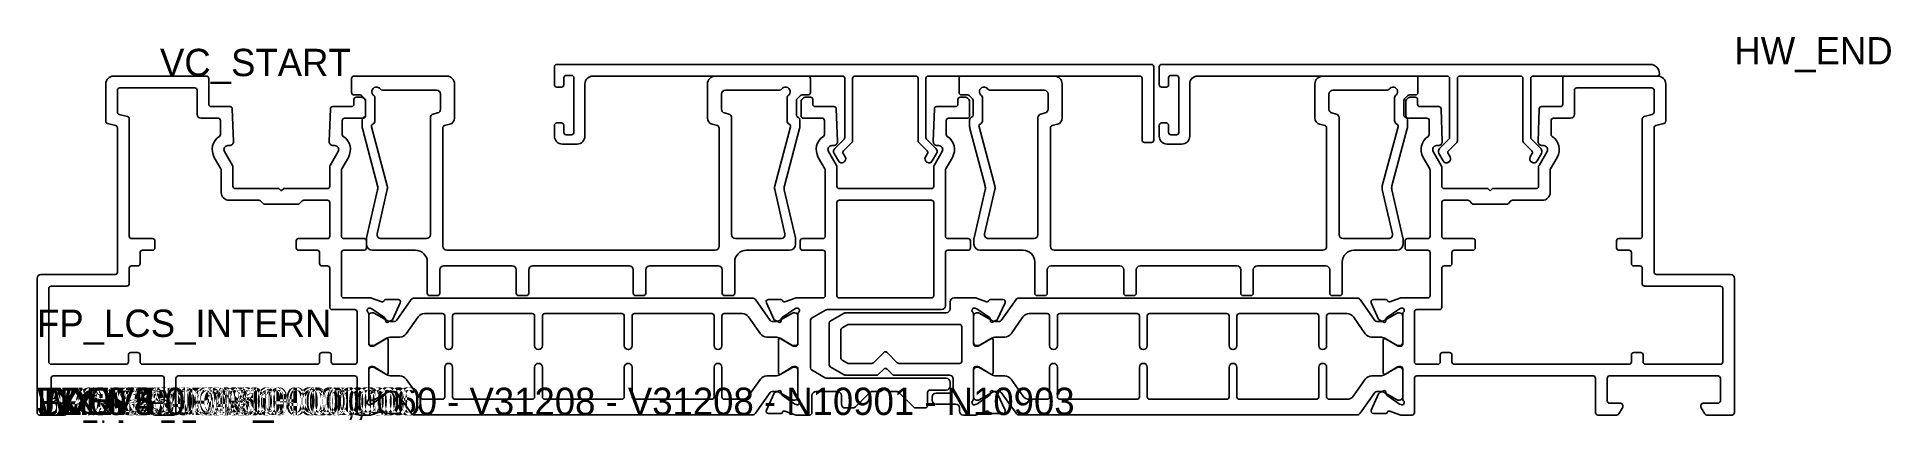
# Model space of a CAD drawing. Header units: metres. Extents: x 0 to 238, y -1 to 48.
import ezdxf

# ---------------------------------------------------------------- set-up
doc = ezdxf.new("R2010")
doc.units = ezdxf.units.M

msp = doc.modelspace()

# ---------------------------------------------------------------- linework, layer by layer
for p, q in [((21.7, 43.400009), (9.8, 43.400009)), ((22, 39.800009), (22, 43.100009)), ((40.3, 43.100009), (40.3, 41.300009)), ((52.5, 43.400009), (40.6, 43.400009)), ((66.300836, 44.600009), (66.300836, 42.300009)), ((142.802605, 44.900009), (66.600836, 44.900009)), ((67.500836, 42.300009), (67.500836, 43.200009)), ((67.800836, 43.500009), (68.500836, 43.500009)), ((68.800836, 43.200009), (68.800836, 36.200009)), ((71.200836, 43.400009), (103.200836, 43.400009)), ((98.8, 43.400009), (86.9, 43.400009)), ((99.1, 41.300009), (99.1, 43.100009)), ((103.500836, 43.100009), (103.500836, 35.524273)), ((104.500836, 35.110059), (104.500836, 43.100009)), ((104.800836, 43.400009), (112.600836, 43.400009)), ((112.900836, 43.100009), (112.900836, 35.110059)), ((113.900836, 35.524273), (113.900836, 43.100009)), ((114.200836, 43.400009), (141.302605, 43.400009)), ((118.152136, 43.100009), (118.152136, 41.300009)), ((130.352136, 43.400009), (118.452136, 43.400009)), ((141.602605, 43.100009), (141.602605, 35.200009)), ((143.102605, 35.200009), (143.102605, 44.600009)), ((143.802136, 44.600009), (143.802136, 42.300009)), ((206.702136, 44.900009), (144.102136, 44.900009)), ((145.002136, 42.300009), (145.002136, 43.200009)), ((145.302136, 43.500009), (146.002136, 43.500009)), ((146.302136, 43.200009), (146.302136, 36.200009)), ((148.702136, 43.400009), (180.702136, 43.400009)), ((176.652136, 43.400009), (164.752136, 43.400009)), ((176.952136, 41.300009), (176.952136, 43.100009)), ((181.002136, 43.100009), (181.002136, 35.524273)), ((182.002136, 35.110059), (182.002136, 43.100009)), ((182.302136, 43.400009), (190.102136, 43.400009)), ((190.402136, 43.100009), (190.402136, 35.110059)), ((191.402136, 35.524273), (191.402136, 43.100009)), ((191.702136, 43.400009), (207.602136, 43.400009)), ((195.502136, 39.800009), (195.502136, 43.100009)), ((195.802136, 43.400009), (207.702136, 43.400009)), ((8.8, 42.400009), (8.8, 37.632131)), ((10.3, 41.600009), (10.3, 38.783121)), ((20.2, 41.900009), (10.6, 41.900009)), ((20.5, 38.500009), (20.5, 41.600009)), ((40.6, 41.000009), (41.375736, 41.000009)), ((40.6, 40.400009), (40.6, 39.800009)), ((41.575736, 40.700009), (40.9, 40.700009)), ((41.587868, 40.912141), (42.012132, 40.487877)), ((42.012132, 40.387877), (41.787868, 40.612141)), ((42.1, 40.300009), (42.012132, 40.387877)), ((43.3, 37.719249), (43.3, 40.651677)), ((44.248331, 41.600009), (51.2, 41.600009)), ((51.7, 41.100009), (51.7, 39.167049)), ((53.5, 38.014631), (53.5, 42.400009)), ((66.600836, 42.000009), (67.200836, 42.000009)), ((70.200836, 35.701709), (70.200836, 42.400009)), ((85.9, 42.400009), (85.9, 38.014631)), ((87.7, 41.100009), (87.7, 39.167049)), ((95.151668, 41.600009), (88.2, 41.600009)), ((96.1, 37.719249), (96.1, 40.651677)), ((97.387868, 40.487877), (97.812132, 40.912141)), ((98.212968, 40.612132), (97.988704, 40.387867)), ((98.024264, 41.000009), (98.8, 41.000009)), ((99.100836, 40.7), (98.4251, 40.7)), ((99.400836, 39.8), (99.400836, 40.4)), ((118.000836, 40.4), (118.000836, 39.8)), ((118.976572, 40.7), (118.300836, 40.7)), ((118.452136, 41.000009), (119.227872, 41.000009)), ((119.412968, 40.387867), (119.188704, 40.612132)), ((119.440004, 40.912141), (119.864268, 40.487877)), ((121.152136, 37.719249), (121.152136, 40.651677)), ((122.100467, 41.600009), (129.052136, 41.600009)), ((129.552136, 41.100009), (129.552136, 39.167049)), ((131.352136, 38.014631), (131.352136, 42.400009)), ((144.102136, 42.000009), (144.702136, 42.000009)), ((147.702136, 35.701709), (147.702136, 42.400009)), ((163.752136, 42.400009), (163.752136, 38.014631)), ((165.552136, 41.100009), (165.552136, 39.167049)), ((173.003804, 41.600009), (166.052136, 41.600009)), ((173.952136, 37.719249), (173.952136, 40.651677)), ((175.240004, 40.487877), (175.664268, 40.912141)), ((175.402136, 40.300009), (175.490004, 40.387877)), ((175.490004, 40.387877), (175.714268, 40.612141)), ((175.8764, 41.000009), (176.652136, 41.000009)), ((175.9264, 40.700009), (176.602136, 40.700009)), ((176.902136, 40.400009), (176.902136, 39.800009)), ((197.002136, 38.500009), (197.002136, 41.600009)), ((197.302136, 41.900009), (206.902136, 41.900009)), ((207.202136, 41.600009), (207.202136, 38.783122)), ((208.702136, 42.400009), (208.702136, 37.632131)), ((10.522355, 38.493344), (11.577646, 38.210579)), ((24.710294, 39.500009), (22.3, 39.500009)), ((25.156535, 35.017459), (25.010111, 39.210479)), ((37.58989, 39.210479), (37.443466, 35.017459)), ((40.3, 39.500009), (37.889707, 39.500009)), ((41.907694, 38.126045), (41.838736, 38.099523)), ((42.1, 40.175745), (42.1, 40.300009)), ((42.1, 40.275745), (42.1, 38.406049)), ((42.1, 38.300009), (42.1, 40.175745)), ((50.4, 38.052104), (50.4, 23.100009)), ((51.328831, 38.683931), (50.771169, 38.535221)), ((88.071169, 38.683931), (88.628831, 38.535221)), ((89, 38.052104), (89, 23.100009)), ((97.3, 38.406049), (97.3, 40.275745)), ((97.561264, 38.099523), (97.492306, 38.126045)), ((97.900836, 40.175735), (97.900836, 38.3)), ((102.111129, 39.5), (99.700836, 39.5)), ((102.55737, 35.017449), (102.410947, 39.210469)), ((114.990725, 39.210469), (114.844302, 35.017449)), ((117.700836, 39.5), (115.290543, 39.5)), ((119.500836, 38.3), (119.500836, 40.175735)), ((119.75983, 38.126045), (119.690872, 38.099523)), ((119.952136, 40.275745), (119.952136, 38.406049)), ((128.252136, 38.052104), (128.252136, 23.100009)), ((129.180967, 38.683931), (128.623305, 38.535221)), ((165.923305, 38.683931), (166.480967, 38.535221)), ((166.852136, 38.052104), (166.852136, 23.100009)), ((175.152136, 38.406049), (175.152136, 40.275745)), ((175.4134, 38.099523), (175.344442, 38.126045)), ((175.402136, 40.175745), (175.402136, 40.300009)), ((175.402136, 38.300009), (175.402136, 40.175745)), ((177.202136, 39.500009), (179.61243, 39.500009)), ((179.912247, 39.210479), (180.05867, 35.017459)), ((192.345602, 35.017459), (192.492026, 39.210479)), ((192.791843, 39.500009), (195.202136, 39.500009)), ((206.979782, 38.493344), (205.92449, 38.210579)), ((9.022355, 37.342353), (10.077646, 37.059589)), ((10.3, 36.769811), (10.3, 18.300009)), ((11.8, 37.920801), (11.8, 22.900009)), ((23.2, 38.000009), (21, 38.000009)), ((23.5, 35.936717), (23.5, 37.700009)), ((39.1, 35.936717), (39.1, 37.700009)), ((39.4, 38.000009), (41.8, 38.000009)), ((41.646429, 37.819519), (41.646429, 36.935042)), ((41.680168, 36.677478), (43.635972, 29.34021)), ((44.872319, 29.361046), (42.857116, 36.921151)), ((52, 21.600009), (52, 36.769525)), ((52.222701, 37.059396), (52.90613, 37.241644)), ((66.300836, 37.100009), (66.300836, 35.701709)), ((67.200836, 37.400009), (66.600836, 37.400009)), ((67.500836, 36.200009), (67.500836, 37.100009)), ((68.500836, 35.900009), (67.800836, 35.900009)), ((86.49387, 37.241644), (87.177299, 37.059396)), ((87.4, 36.769525), (87.4, 21.600009)), ((94.527681, 29.361046), (96.542884, 36.921151)), ((95.764027, 29.34021), (97.719832, 36.677478)), ((97.75357, 36.935042), (97.75357, 37.819519)), ((98.200836, 38), (100.600836, 38)), ((100.900836, 37.7), (100.900836, 35.936708)), ((116.500836, 35.936708), (116.500836, 37.7)), ((116.800836, 38), (119.200836, 38)), ((119.498565, 37.819519), (119.498565, 36.935042)), ((119.532304, 36.677478), (121.488108, 29.34021)), ((122.724455, 29.361046), (120.709252, 36.921151)), ((129.852136, 21.600009), (129.852136, 36.769525)), ((130.074837, 37.059396), (130.758266, 37.241644)), ((143.802136, 37.100009), (143.802136, 35.701709)), ((144.702136, 37.400009), (144.102136, 37.400009)), ((145.002136, 36.200009), (145.002136, 37.100009)), ((146.002136, 35.900009), (145.302136, 35.900009)), ((164.346006, 37.241644), (165.029435, 37.059396)), ((165.252136, 36.769525), (165.252136, 21.600009)), ((172.379817, 29.361046), (174.39502, 36.921151)), ((173.616163, 29.34021), (175.571968, 36.677478)), ((175.605706, 36.935042), (175.605706, 37.819519)), ((178.102136, 38.000009), (175.702136, 38.000009)), ((178.402136, 35.936717), (178.402136, 37.700009)), ((194.002136, 35.936717), (194.002136, 37.700009)), ((194.302136, 38.000009), (196.502136, 38.000009)), ((205.702136, 37.920802), (205.702136, 22.900009)), ((207.202136, 36.769811), (207.202136, 18.300009)), ((208.479782, 37.342353), (207.42449, 37.059589)), ((25.033013, 31.973971), (24.007617, 33.750009)), ((24.44063, 34.500009), (24.656839, 34.500009)), ((38.592384, 33.750009), (37.566988, 31.973971)), ((37.943162, 34.500009), (38.159371, 34.500009)), ((67.300836, 34.701709), (69.200836, 34.701709)), ((102.433849, 31.973961), (101.408452, 33.75)), ((101.841465, 34.5), (102.057675, 34.5)), ((102.136325, 33.511404), (102.691387, 32.550009)), ((103.412968, 35.312141), (102.215785, 34.114958)), ((103.557413, 33.050009), (103.309281, 33.479784)), ((103.356957, 33.841917), (104.412968, 34.897927)), ((112.988704, 34.897927), (114.044714, 33.841917)), ((114.09239, 33.479784), (113.844259, 33.050009)), ((115.185887, 34.114958), (113.988704, 35.312141)), ((114.710284, 32.550009), (115.265346, 33.511404)), ((115.993219, 33.75), (114.967823, 31.973961)), ((115.343997, 34.5), (115.560207, 34.5)), ((141.902605, 34.900009), (142.802605, 34.900009)), ((144.802136, 34.701709), (146.702136, 34.701709)), ((178.909753, 33.750009), (179.935149, 31.973971)), ((179.558975, 34.500009), (179.342765, 34.500009)), ((179.637625, 33.511404), (180.192687, 32.550009)), ((180.914268, 35.312141), (179.717085, 34.114958)), ((181.058713, 33.050009), (180.810582, 33.479785)), ((180.858257, 33.841917), (181.914268, 34.897927)), ((190.490004, 34.897927), (191.546014, 33.841917)), ((191.59369, 33.479785), (191.345559, 33.050009)), ((192.687187, 34.114958), (191.490004, 35.312141)), ((192.211584, 32.550009), (192.766646, 33.511404)), ((192.469123, 31.973971), (193.49452, 33.750009)), ((193.061507, 34.500009), (192.845297, 34.500009)), ((23.559808, 31.525637), (22.708579, 33.000009)), ((23.6, 28.500009), (23.6, 31.375637)), ((25.1, 29.300009), (25.1, 31.723971)), ((37.5, 31.723971), (37.5, 29.300009)), ((38.999976, 22.900009), (38.999976, 31.375594)), ((39.040168, 31.525594), (39.891422, 33.000009)), ((100.109414, 33), (100.960668, 31.525585)), ((101.000861, 31.375585), (101.000836, 22.9)), ((102.500836, 29.3), (102.500836, 31.723961)), ((114.900836, 31.723961), (114.900836, 29.3)), ((116.400836, 22.9), (116.400811, 31.375585)), ((116.441004, 31.525585), (117.292257, 33)), ((178.461968, 31.525594), (177.610715, 33.000009)), ((178.502161, 22.900009), (178.502161, 31.375594)), ((180.002136, 31.723971), (180.002136, 29.300009)), ((192.402136, 29.300009), (192.402136, 31.723971)), ((193.902136, 28.500009), (193.902136, 31.375637)), ((193.942329, 31.525637), (194.793558, 33.000009)), ((31, 29.000009), (25.4, 29.000009)), ((31.3, 28.700009), (31, 29.000009)), ((31.6, 29.000009), (31.3, 28.700009)), ((37.2, 29.000009), (31.6, 29.000009)), ((43.644102, 28.857786), (42.225609, 22.71098)), ((43.572868, 23.212439), (44.880449, 28.878622)), ((95.827132, 23.212439), (94.519551, 28.878622)), ((97.174391, 22.71098), (95.755897, 28.857786)), ((114.600836, 29), (102.800836, 29)), ((121.496238, 28.857786), (120.077745, 22.71098)), ((121.425004, 23.212439), (122.732585, 28.878622)), ((173.679268, 23.212439), (172.371687, 28.878622)), ((175.026527, 22.71098), (173.608033, 28.857786)), ((180.302136, 29.000009), (185.902136, 29.000009)), ((185.902136, 29.000009), (186.202136, 28.700009)), ((186.202136, 28.700009), (186.502136, 29.000009)), ((186.502136, 29.000009), (192.102136, 29.000009)), ((28.425736, 27.500009), (24.6, 27.500009)), ((28.962132, 27.087877), (28.637868, 27.412141)), ((33.425736, 27.000009), (29.174265, 27.000009)), ((33.962132, 27.412141), (33.637868, 27.087877)), ((37.199976, 27.500009), (34.174265, 27.500009)), ((37.499976, 22.900009), (37.499976, 27.200009)), ((102.500836, 27.2), (102.500836, 15.3)), ((114.600836, 27.5), (102.800836, 27.5)), ((114.900836, 15.3), (114.900836, 27.2)), ((180.002161, 22.900009), (180.002161, 27.200009)), ((180.302161, 27.500009), (183.327872, 27.500009)), ((183.540004, 27.412141), (183.864268, 27.087877)), ((184.0764, 27.000009), (188.327872, 27.000009)), ((188.540004, 27.087877), (188.864268, 27.412141)), ((189.0764, 27.500009), (192.902136, 27.500009)), ((12.1, 22.600009), (14.8, 22.600009)), ((15.1, 22.300009), (15.1, 21.400009)), ((33.199976, 21.400009), (33.199976, 22.300009)), ((33.499976, 22.600009), (37.199976, 22.600009)), ((41.899976, 22.600009), (39.299976, 22.600009)), ((42.199976, 21.400009), (42.199976, 22.300009)), ((42.2, 22.486121), (42.2, 21.900009)), ((49.9, 22.600009), (44.060064, 22.600009)), ((89.5, 22.600009), (95.339936, 22.600009)), ((97.2, 21.900009), (97.2, 22.486121)), ((97.800836, 22.3), (97.800836, 21.4)), ((100.700836, 22.6), (98.100836, 22.6)), ((119.300836, 22.6), (116.700836, 22.6)), ((119.600836, 21.4), (119.600836, 22.3)), ((120.052136, 22.486121), (120.052136, 21.900009)), ((127.752136, 22.600009), (121.9122, 22.600009)), ((167.352136, 22.600009), (173.192072, 22.600009)), ((175.052136, 21.900009), (175.052136, 22.486121)), ((175.302161, 21.400009), (175.302161, 22.300009)), ((175.602161, 22.600009), (178.202161, 22.600009)), ((184.002161, 22.600009), (180.302161, 22.600009)), ((184.302161, 21.400009), (184.302161, 22.300009)), ((202.402136, 22.300009), (202.402136, 21.400009)), ((205.402136, 22.600009), (202.702136, 22.600009)), ((12.9, 19.100009), (12.1, 19.100009)), ((13.2, 20.800009), (13.2, 19.400009)), ((14.8, 21.100009), (13.5, 21.100009)), ((35.899976, 21.100009), (33.499976, 21.100009)), ((36.199976, 19.400009), (36.199976, 20.800009)), ((37.199976, 19.100009), (36.499976, 19.100009)), ((38.999976, 15.300009), (38.999976, 20.800009)), ((39.299976, 21.100009), (41.899976, 21.100009)), ((43, 21.100009), (48.5, 21.100009)), ((50, 19.600009), (50, 15.600009)), ((52.1, 19.100009), (60.9, 19.100009)), ((86.9, 21.100009), (52.5, 21.100009)), ((63.5, 19.100009), (75.9, 19.100009)), ((78.5, 19.100009), (87.3, 19.100009)), ((89.4, 15.600009), (89.4, 19.600009)), ((90.9, 21.100009), (96.4, 21.100009)), ((98.100836, 21.1), (100.700836, 21.1)), ((101.000836, 20.8), (101.000836, 15.3)), ((116.400836, 14), (116.400836, 20.8)), ((116.700836, 21.1), (119.300836, 21.1)), ((120.852136, 21.100009), (126.352136, 21.100009)), ((127.852136, 19.600009), (127.852136, 15.600009)), ((129.952136, 19.100009), (138.752136, 19.100009)), ((164.752136, 21.100009), (130.352136, 21.100009)), ((141.352136, 19.100009), (153.752136, 19.100009)), ((156.352136, 19.100009), (165.152136, 19.100009)), ((167.252136, 15.600009), (167.252136, 19.600009)), ((168.752136, 21.100009), (174.252136, 21.100009)), ((178.202161, 21.100009), (175.602161, 21.100009)), ((178.502161, 15.300009), (178.502161, 20.800009)), ((180.302161, 19.100009), (181.002161, 19.100009)), ((181.302161, 19.400009), (181.302161, 20.800009)), ((181.602161, 21.100009), (184.002161, 21.100009)), ((202.702136, 21.100009), (204.002136, 21.100009)), ((204.302136, 20.800009), (204.302136, 19.400009)), ((204.602136, 19.100009), (205.402136, 19.100009)), ((0, 17.500009), (0, 0.300009)), ((10, 18.000009), (0.5, 18.000009)), ((11.8, 18.800009), (11.8, 16.800009)), ((37.499976, 13.800009), (37.499976, 18.800009)), ((51.6, 15.600009), (51.6, 18.600009)), ((61.4, 18.600009), (61.4, 15.600009)), ((63, 15.600009), (63, 18.600009)), ((76.4, 18.600009), (76.4, 15.600009)), ((78, 15.600009), (78, 18.600009)), ((87.8, 18.600009), (87.8, 15.600009)), ((129.452136, 15.600009), (129.452136, 18.600009)), ((139.252136, 18.600009), (139.252136, 15.600009)), ((140.852136, 15.600009), (140.852136, 18.600009)), ((154.252136, 18.600009), (154.252136, 15.600009)), ((155.852136, 15.600009), (155.852136, 18.600009)), ((165.652136, 18.600009), (165.652136, 15.600009)), ((180.002161, 13.800009), (180.002161, 18.800009)), ((205.702136, 18.800009), (205.702136, 16.800009)), ((207.502136, 18.000009), (217.002136, 18.000009)), ((217.502136, 17.500009), (217.502136, 0.300009)), ((1.5, 16.200009), (1.5, 6.800009)), ((11.5, 16.500009), (1.8, 16.500009)), ((42.767864, 15.000009), (39.299976, 15.000009)), ((44.171293, 14.514154), (42.869378, 14.982312)), ((46.264118, 14.80433), (44.68519, 14.793872)), ((45.590181, 12.273839), (46.538831, 14.379354)), ((46.061214, 12.111525), (47.942653, 14.773289)), ((48.350953, 14.984687), (91.649048, 14.984687)), ((50.3, 15.300009), (51.3, 15.300009)), ((61.7, 15.300009), (62.7, 15.300009)), ((76.7, 15.300009), (77.7, 15.300009)), ((88.1, 15.300009), (89.1, 15.300009)), ((92.057348, 14.773289), (93.938787, 12.111525)), ((93.46112, 14.379354), (94.40977, 12.273839)), ((95.314761, 14.793872), (93.735833, 14.80433)), ((97.130548, 14.982302), (95.828659, 14.514154)), ((100.700836, 15), (97.232062, 15)), ((102.800836, 15), (114.600836, 15)), ((117.001251, 13.6), (117.001251, 14.5)), ((117.501251, 15), (120.270075, 15)), ((120.371589, 14.982303), (121.673478, 14.514154)), ((122.187375, 14.793873), (123.766303, 14.80433)), ((124.041016, 14.379354), (123.092366, 12.273839)), ((123.56335, 12.111525), (125.444789, 14.773289)), ((125.853089, 14.984687), (169.151184, 14.984687)), ((128.152136, 15.300009), (129.152136, 15.300009)), ((139.552136, 15.300009), (140.552136, 15.300009)), ((154.552136, 15.300009), (155.552136, 15.300009)), ((165.952136, 15.300009), (166.952136, 15.300009)), ((169.559483, 14.773289), (171.440923, 12.111525)), ((171.911955, 12.273839), (170.963305, 14.379354)), ((171.238018, 14.80433), (172.816946, 14.793873)), ((173.330844, 14.514154), (174.632759, 14.982312)), ((174.734273, 15.000009), (178.202161, 15.000009)), ((206.002136, 16.500009), (215.702136, 16.500009)), ((216.002136, 16.200009), (216.002136, 6.800009)), ((40.699976, 13.500009), (37.799976, 13.500009)), ((40.999976, 6.800009), (40.999976, 13.200009)), ((42.499976, 9.1), (42.499976, 12.952786)), ((42.5, 9.284687), (42.5, 12.684687)), ((42.722003, 13.674072), (42.904712, 13.592725)), ((42.9, 13.084687), (43.106445, 13.084687)), ((42.904712, 13.592725), (44.533468, 12.468259)), ((43.206389, 13.057924), (44.788333, 12.145264)), ((44.662052, 12.197212), (44.65275, 12.082118)), ((44.937822, 11.885309), (45.445245, 12.126028)), ((45.388, 11.984687), (45.816234, 11.984687)), ((48.828731, 12.561891), (47.30591, 10.407482)), ((51.95, 12.984687), (49.645331, 12.984687)), ((52.25, 8.884687), (52.25, 12.684687)), ((53.25, 12.684687), (53.25, 8.884687)), ((63.45, 12.984687), (53.55, 12.984687)), ((63.75, 8.884687), (63.75, 12.684687)), ((64.75, 12.684687), (64.75, 8.884687)), ((74.95, 12.984687), (65.05, 12.984687)), ((75.25, 8.884687), (75.25, 12.684687)), ((76.25, 12.684687), (76.25, 8.884687)), ((86.45, 12.984687), (76.55, 12.984687)), ((86.75, 8.884687), (86.75, 12.684687)), ((87.75, 12.684687), (87.75, 8.884687)), ((90.35467, 12.984687), (88.05, 12.984687)), ((92.694091, 10.407482), (91.17127, 12.561891)), ((94.183767, 11.984687), (94.612001, 11.984687)), ((94.554706, 12.126028), (95.062129, 11.885309)), ((95.211668, 12.145264), (96.793611, 13.057924)), ((95.347202, 12.082118), (95.3379, 12.197212)), ((95.466483, 12.468259), (97.09524, 13.592725)), ((96.893556, 13.084687), (97.1, 13.084687)), ((97.09524, 13.592725), (97.277949, 13.674072)), ((97.499976, 12.952786), (97.499976, 9.1)), ((97.5, 12.684687), (97.5, 9.284687)), ((99.101251, 6.027905), (99.101251, 12.144313)), ((99.251251, 12.404121), (101.048851, 13.433857)), ((101.297381, 13.5), (115.900836, 13.5)), ((101.651251, 12.031902), (103.431636, 13.059807)), ((103.581636, 13.1), (116.501251, 13.1)), ((120.002136, 9.284687), (120.002136, 12.684687)), ((120.002161, 12.952786), (120.002161, 9.1)), ((120.406897, 13.592725), (120.224188, 13.674073)), ((120.402136, 13.084687), (120.608581, 13.084687)), ((122.035653, 12.468259), (120.406897, 13.592725)), ((120.708525, 13.057924), (122.290469, 12.145264)), ((122.154935, 12.082118), (122.164237, 12.197213)), ((122.94743, 12.126028), (122.440007, 11.885309)), ((122.890136, 11.984687), (123.31837, 11.984687)), ((126.330867, 12.561891), (124.808046, 10.407482)), ((129.452136, 12.984687), (127.147466, 12.984687)), ((129.752136, 8.884687), (129.752136, 12.684687)), ((130.752136, 12.684687), (130.752136, 8.884687)), ((140.952136, 12.984687), (131.052136, 12.984687)), ((141.252136, 8.884687), (141.252136, 12.684687)), ((142.252136, 12.684687), (142.252136, 8.884687)), ((152.452136, 12.984687), (142.552136, 12.984687)), ((152.752136, 8.884687), (152.752136, 12.684687)), ((153.752136, 12.684687), (153.752136, 8.884687)), ((163.952136, 12.984687), (154.052136, 12.984687)), ((164.252136, 8.884687), (164.252136, 12.684687)), ((165.252136, 12.684687), (165.252136, 8.884687)), ((167.856806, 12.984687), (165.552136, 12.984687)), ((170.196227, 10.407482), (168.673405, 12.561891)), ((171.685903, 11.984687), (172.114137, 11.984687)), ((172.564314, 11.885309), (172.056892, 12.126028)), ((172.713803, 12.145264), (174.295747, 13.057924)), ((172.840085, 12.197213), (172.849387, 12.082118)), ((174.597425, 13.592725), (172.968668, 12.468259)), ((174.395692, 13.084687), (174.602136, 13.084687)), ((174.780134, 13.674073), (174.597425, 13.592725)), ((175.002136, 12.684687), (175.002136, 9.284687)), ((175.002161, 9.1), (175.002161, 12.952786)), ((176.502161, 6.800009), (176.502161, 13.200009)), ((176.802161, 13.500009), (179.702161, 13.500009)), ((44.695774, 9.77071), (43.177472, 8.843934)), ((44.788333, 9.824109), (43.206389, 8.911449)), ((44.999976, 5.4), (44.999976, 9.6)), ((46.489311, 9.984687), (45.388, 9.984687)), ((94.612001, 9.984687), (93.51069, 9.984687)), ((94.999976, 9.6), (94.999976, 5.4)), ((96.793611, 8.911449), (95.211668, 9.824109)), ((96.82248, 8.843934), (95.304178, 9.77071)), ((101.501251, 6.427905), (101.501251, 11.772094)), ((103.001251, 7.293931), (103.001251, 10.906069)), ((103.151251, 11.165876), (103.83356, 11.559807)), ((103.98356, 11.6), (118.202136, 11.6)), ((118.502136, 11.3), (118.502136, 6.9)), ((120.679657, 8.843934), (122.197959, 9.77071)), ((122.290469, 9.824109), (120.708525, 8.91145)), ((122.502161, 9.6), (122.502161, 5.4)), ((123.991446, 9.984687), (122.890136, 9.984687)), ((172.114137, 9.984687), (171.012826, 9.984687)), ((172.502161, 5.4), (172.502161, 9.6)), ((174.295747, 8.91145), (172.713803, 9.824109)), ((172.806363, 9.77071), (174.324665, 8.843934)), ((11.7, 6.800009), (11.7, 7.700009)), ((12, 8.000009), (12.9, 8.000009)), ((13.2, 7.700009), (13.2, 6.800009)), ((36.2, 6.800009), (36.2, 7.700009)), ((36.5, 8.000009), (37.4, 8.000009)), ((37.7, 7.700009), (37.7, 6.800009)), ((43.021169, 8.8), (42.799976, 8.8)), ((43.106445, 8.884687), (42.9, 8.884687)), ((97.1, 8.884687), (96.893556, 8.884687)), ((97.199976, 8.8), (96.978782, 8.8)), ((108.489119, 8.009188), (107.167799, 6.687868)), ((110.234704, 6.687868), (108.913383, 8.009188)), ((120.302161, 8.8), (120.523354, 8.8)), ((120.608581, 8.884687), (120.402136, 8.884687)), ((174.602136, 8.884687), (174.395692, 8.884687)), ((174.480967, 8.8), (174.702161, 8.8)), ((179.802136, 7.700009), (179.802136, 6.800009)), ((181.002136, 8.000009), (180.102136, 8.000009)), ((181.302136, 6.800009), (181.302136, 7.700009)), ((204.302136, 7.700009), (204.302136, 6.800009)), ((205.502136, 8.000009), (204.602136, 8.000009)), ((205.802136, 6.800009), (205.802136, 7.700009)), ((1.8, 6.500009), (11.4, 6.500009)), ((2.1, 5.000009), (16, 5.000009)), ((13.5, 6.500009), (35.9, 6.500009)), ((18.1, 5.000009), (40.7, 5.000009)), ((38, 6.500009), (40.699976, 6.500009)), ((42.499976, 2.047213), (42.499976, 5.9)), ((42.5, 5.715312), (42.5, 2.315312)), ((42.799976, 6.2), (43.021169, 6.2)), ((43.106445, 6.115312), (42.9, 6.115312)), ((43.177472, 6.156065), (44.695774, 5.229289)), ((44.788333, 5.17589), (43.206389, 6.08855)), ((46.489311, 5.015312), (45.388, 5.015312)), ((52.25, 6.115312), (52.25, 2.315312)), ((53.25, 2.315312), (53.25, 6.115312)), ((63.75, 6.115312), (63.75, 2.315312)), ((64.75, 2.315312), (64.75, 6.115312)), ((75.25, 6.115312), (75.25, 2.315312)), ((76.25, 2.315312), (76.25, 6.115312)), ((86.75, 6.115312), (86.75, 2.315312)), ((87.75, 2.315312), (87.75, 6.115312)), ((94.612001, 5.015312), (93.51069, 5.015312)), ((96.793611, 6.08855), (95.211668, 5.17589)), ((95.304178, 5.229289), (96.82248, 6.156065)), ((97.1, 6.115312), (96.893556, 6.115312)), ((96.978782, 6.2), (97.199976, 6.2)), ((97.499976, 5.9), (97.499976, 2.047213)), ((97.5, 2.315312), (97.5, 5.715312)), ((100.985226, 4.766987), (99.251251, 5.768098)), ((103.431636, 5.140192), (101.651251, 6.168098)), ((103.83356, 6.640192), (103.151251, 7.034123)), ((107.576987, 5.1), (103.581636, 5.1)), ((106.955667, 6.6), (103.98356, 6.6)), ((108.489119, 5.887868), (107.789119, 5.187868)), ((109.613383, 5.187868), (108.913383, 5.887868)), ((116.901667, 5.1), (109.825515, 5.1)), ((118.202136, 6.6), (110.446836, 6.6)), ((120.002136, 5.715313), (120.002136, 2.315313)), ((120.002161, 5.9), (120.002161, 2.047213)), ((120.523354, 6.2), (120.302161, 6.2)), ((120.608581, 6.115313), (120.402136, 6.115313)), ((122.197959, 5.22929), (120.679657, 6.156065)), ((122.290469, 5.17589), (120.708525, 6.08855)), ((123.991446, 5.015313), (122.890136, 5.015313)), ((129.752136, 6.115313), (129.752136, 2.315313)), ((130.752136, 2.315313), (130.752136, 6.115313)), ((141.252136, 6.115313), (141.252136, 2.315313)), ((142.252136, 2.315313), (142.252136, 6.115313)), ((152.752136, 6.115313), (152.752136, 2.315313)), ((153.752136, 2.315313), (153.752136, 6.115313)), ((164.252136, 6.115313), (164.252136, 2.315313)), ((165.252136, 2.315313), (165.252136, 6.115313)), ((172.114137, 5.015313), (171.012826, 5.015313)), ((174.295747, 6.08855), (172.713803, 5.17589)), ((174.324665, 6.156065), (172.806363, 5.22929)), ((174.602136, 6.115313), (174.395692, 6.115313)), ((174.702161, 6.2), (174.480967, 6.2)), ((175.002136, 2.315313), (175.002136, 5.715313)), ((175.002161, 2.047213), (175.002161, 5.9)), ((199.402136, 5.000009), (176.802136, 5.000009)), ((179.502136, 6.500009), (176.802161, 6.500009)), ((204.002136, 6.500009), (181.602136, 6.500009)), ((215.402136, 5.000009), (201.502136, 5.000009)), ((215.702136, 6.500009), (206.102136, 6.500009)), ((1.8, 1.800009), (1.8, 4.700009)), ((16.3, 4.700009), (16.3, 1.800009)), ((17.8, 0.300009), (17.8, 4.700009)), ((41, 4.700009), (41, 0.300009)), ((44.533468, 2.53174), (42.904712, 1.407274)), ((43.206389, 1.942075), (44.788333, 2.854735)), ((44.65275, 2.917881), (44.662052, 2.802787)), ((45.445245, 2.873971), (44.937822, 3.11469)), ((45.388, 3.015312), (45.816234, 3.015312)), ((46.538831, 0.620645), (45.590181, 2.72616)), ((46.061214, 2.888474), (47.942653, 0.22671)), ((48.828731, 2.438108), (47.30591, 4.592517)), ((92.694091, 4.592517), (91.17127, 2.438108)), ((92.057348, 0.22671), (93.938787, 2.888474)), ((94.40977, 2.72616), (93.46112, 0.620645)), ((94.183767, 3.015312), (94.612001, 3.015312)), ((95.062129, 3.11469), (94.554706, 2.873971)), ((95.211668, 2.854735), (96.793611, 1.942075)), ((95.3379, 2.802787), (95.347202, 2.917881)), ((97.09524, 1.407274), (95.466483, 2.53174)), ((99.301251, 0.3), (99.301251, 2.5)), ((99.801251, 3), (102.571626, 3)), ((116.501251, 4.7), (101.235226, 4.7)), ((103.071626, 2.5), (103.071626, 1.4)), ((104.880182, 1.046446), (106.687288, 2.853553)), ((107.040842, 3), (107.986438, 3)), ((108.136438, 3.040192), (108.436438, 3.213397)), ((108.736438, 3.213397), (109.036438, 3.040192)), ((109.186438, 3), (110.132035, 3)), ((110.485588, 2.853553), (112.292695, 1.046446)), ((114.101251, 1.2), (114.101251, 2.9)), ((114.401251, 3.2), (116.501251, 3.2)), ((115.201667, 2.8), (116.901667, 2.8)), ((117.001251, 3.7), (117.001251, 4.2)), ((117.401667, 3.3), (117.401667, 4.6)), ((120.406897, 1.407274), (122.035653, 2.53174)), ((120.708525, 1.942076), (122.290469, 2.854735)), ((122.164237, 2.802787), (122.154935, 2.917882)), ((122.440007, 3.114691), (122.94743, 2.873971)), ((122.890136, 3.015313), (123.31837, 3.015313)), ((123.092366, 2.72616), (124.041016, 0.620645)), ((123.56335, 2.888474), (125.444789, 0.22671)), ((126.330867, 2.438108), (124.808046, 4.592517)), ((170.196227, 4.592517), (168.673405, 2.438108)), ((169.559483, 0.22671), (171.440923, 2.888474)), ((170.963305, 0.620645), (171.911955, 2.72616)), ((171.685903, 3.015313), (172.114137, 3.015313)), ((172.056892, 2.873971), (172.564314, 3.114691)), ((172.713803, 2.854735), (174.295747, 1.942076)), ((172.849387, 2.917882), (172.840085, 2.802787)), ((172.968668, 2.53174), (174.597425, 1.407274)), ((176.502136, 4.700009), (176.502136, 0.300009)), ((199.702136, 0.300009), (199.702136, 4.700009)), ((201.202136, 4.700009), (201.202136, 1.800009)), ((215.702136, 1.800009), (215.702136, 4.700009)), ((0.3, 0.000009), (3.530143, 0.000009)), ((4, 1.500009), (2.1, 1.500009)), ((3.787391, 0.14566), (4.257248, 0.928755)), ((4.3, 1.083104), (4.3, 1.200009)), ((14.3, 1.200009), (14.3, 1.083104)), ((14.342753, 0.928755), (14.81261, 0.14566)), ((16, 1.500009), (14.6, 1.500009)), ((15.069858, 0.000009), (17.5, 0.000009)), ((41.3, 0.000009), (42.767916, 0.000009)), ((42.904712, 1.407274), (42.722003, 1.325927)), ((42.86943, 0.017706), (44.171293, 0.485845)), ((42.9, 1.915312), (43.106445, 1.915312)), ((44.68519, 0.206127), (46.264118, 0.195669)), ((48.350953, 0.015312), (91.649048, 0.015312)), ((51.95, 2.015312), (49.645331, 2.015312)), ((63.45, 2.015312), (53.55, 2.015312)), ((74.95, 2.015312), (65.05, 2.015312)), ((86.45, 2.015312), (76.55, 2.015312)), ((90.35467, 2.015312), (88.05, 2.015312)), ((93.735833, 0.195669), (95.314761, 0.206127)), ((95.828659, 0.485845), (97.130548, 0.017697)), ((96.893556, 1.915312), (97.1, 1.915312)), ((97.277949, 1.325927), (97.09524, 1.407274)), ((97.231539, 0), (99.001251, 0)), ((103.571626, 0.9), (104.526628, 0.9)), ((112.646249, 0.9), (113.801251, 0.9)), ((114.701667, 1.9), (114.701667, 2.3)), ((117.702136, 1.4), (115.201667, 1.4)), ((118.202136, 0.5), (118.202136, 0.9)), ((120.270075, 0), (118.702136, 0)), ((120.224188, 1.325927), (120.406897, 1.407274)), ((121.673478, 0.485845), (120.371589, 0.017697)), ((120.402136, 1.915313), (120.608581, 1.915313)), ((123.766303, 0.19567), (122.187375, 0.206127)), ((125.853089, 0.015313), (169.151184, 0.015313)), ((129.452136, 2.015313), (127.147466, 2.015313)), ((140.952136, 2.015313), (131.052136, 2.015313)), ((152.452136, 2.015313), (142.552136, 2.015313)), ((163.952136, 2.015313), (154.052136, 2.015313)), ((167.856806, 2.015313), (165.552136, 2.015313)), ((172.816946, 0.206127), (171.238018, 0.19567)), ((174.632707, 0.017706), (173.330844, 0.485845)), ((174.395692, 1.915313), (174.602136, 1.915313)), ((174.597425, 1.407274), (174.780134, 1.325927)), ((176.202136, 0.000009), (174.73422, 0.000009)), ((202.432279, 0.000009), (200.002136, 0.000009)), ((201.502136, 1.500009), (202.902136, 1.500009)), ((203.159384, 0.928756), (202.689527, 0.14566)), ((203.202136, 1.200009), (203.202136, 1.083104)), ((213.202136, 1.083104), (213.202136, 1.200009)), ((213.714745, 0.14566), (213.244888, 0.928756)), ((213.502136, 1.500009), (215.402136, 1.500009)), ((217.202136, 0.000009), (213.971993, 0.000009))]:
    msp.add_line(p, q)
for centre, radius, start, end in [((9.8, 42.400009), 1, 90, 180), ((21.7, 43.100009), 0.3, 0, 90), ((40.6, 43.100009), 0.3, 90, 180), ((52.5, 42.400009), 1, 0, 90), ((66.600836, 44.600009), 0.3, 90, 180), ((67.800836, 43.200009), 0.3, 90, 180), ((68.500836, 43.200009), 0.3, 0, 90), ((71.200836, 42.400009), 1, 90, 180), ((86.9, 42.400009), 1, 90, 180), ((98.8, 43.100009), 0.3, 0, 90), ((103.200836, 43.100009), 0.3, 0, 90), ((104.800836, 43.100009), 0.3, 90, 180), ((112.600836, 43.100009), 0.3, 0, 90), ((114.200836, 43.100009), 0.3, 90, 180), ((118.452136, 43.100009), 0.3, 90, 180), ((130.352136, 42.400009), 1, 0, 90), ((141.302605, 43.100009), 0.3, 0, 90), ((142.802605, 44.600009), 0.3, 0, 90), ((144.102136, 44.600009), 0.3, 90, 180), ((145.302136, 43.200009), 0.3, 90, 180), ((146.002136, 43.200009), 0.3, 0, 90), ((148.702136, 42.400009), 1, 90, 180), ((164.752136, 42.400009), 1, 90, 180), ((176.652136, 43.100009), 0.3, 0, 90), ((180.702136, 43.100009), 0.3, 0, 90), ((182.302136, 43.100009), 0.3, 90, 180), ((190.102136, 43.100009), 0.3, 0, 90), ((191.702136, 43.100009), 0.3, 90, 180), ((195.802136, 43.100009), 0.3, 90, 180), ((206.702136, 43.700009), 1.2, 0, 90), ((207.602136, 43.700009), 0.3, 270, 0), ((207.702136, 42.400009), 1, 0, 90), ((10.6, 41.600009), 0.3, 90, 180), ((20.2, 41.600009), 0.3, 0, 90), ((40.6, 41.300009), 0.3, 180, 270), ((40.9, 40.400009), 0.3, 90, 180), ((41.375736, 40.700009), 0.3, 45, 90), ((41.575736, 40.400009), 0.3, 45, 90), ((41.8, 40.275745), 0.3, 0, 45), ((41.8, 40.175745), 0.3, 0, 45), ((43.5, 41.400009), 0.6, 33.748989, 236.251011), ((43, 40.651677), 0.3, 0, 56.251011), ((44.248331, 41.900009), 0.3, 213.748989, 270), ((51.2, 41.100009), 0.5, 0, 90), ((66.600836, 42.300009), 0.3, 180, 270), ((67.200836, 42.300009), 0.3, 270, 0), ((88.2, 41.100009), 0.5, 90, 180), ((95.151668, 41.900009), 0.3, 270, 326.251011), ((95.9, 41.400009), 0.6, 303.748989, 146.251011), ((96.4, 40.651677), 0.3, 123.748989, 180), ((97.6, 40.275745), 0.3, 135, 180), ((98.024264, 40.700009), 0.3, 90, 135), ((98.200836, 40.175735), 0.3, 135, 180), ((98.4251, 40.4), 0.3, 90, 135), ((98.8, 41.300009), 0.3, 270, 0), ((99.100836, 40.4), 0.3, 0, 90), ((118.300836, 40.4), 0.3, 90, 180), ((118.452136, 41.300009), 0.3, 180, 270), ((118.976572, 40.4), 0.3, 45, 90), ((119.227872, 40.700009), 0.3, 45, 90), ((119.200836, 40.175735), 0.3, 0, 45), ((119.652136, 40.275745), 0.3, 0, 45), ((121.352136, 41.400009), 0.6, 33.748989, 236.251011), ((120.852136, 40.651677), 0.3, 0, 56.251011), ((122.100467, 41.900009), 0.3, 213.748989, 270), ((129.052136, 41.100009), 0.5, 0, 90), ((144.102136, 42.300009), 0.3, 180, 270), ((144.702136, 42.300009), 0.3, 270, 0), ((166.052136, 41.100009), 0.5, 90, 180), ((173.003804, 41.900009), 0.3, 270, 326.251011), ((173.752136, 41.400009), 0.6, 303.748989, 146.251011), ((174.252136, 40.651677), 0.3, 123.748989, 180), ((175.452136, 40.275745), 0.3, 135, 180), ((175.702136, 40.175745), 0.3, 135, 180), ((175.8764, 40.700009), 0.3, 90, 135), ((175.9264, 40.400009), 0.3, 90, 135), ((176.602136, 40.400009), 0.3, 0, 90), ((176.652136, 41.300009), 0.3, 270, 0), ((197.302136, 41.600009), 0.3, 90, 180), ((206.902136, 41.600009), 0.3, 0, 90), ((10.6, 38.783121), 0.3, 180, 255), ((11.5, 37.920801), 0.3, 0, 75), ((21, 38.500009), 0.5, 180, 270), ((22.3, 39.800009), 0.3, 180, 270), ((24.710294, 39.200009), 0.3, 2, 90), ((37.889707, 39.200009), 0.3, 90, 178), ((40.3, 39.800009), 0.3, 270, 0), ((41.946429, 37.819519), 0.3, 111.037511, 180), ((41.8, 38.300009), 0.3, 270, 0), ((41.8, 38.406049), 0.3, 291.037511, 0), ((50.9, 38.052104), 0.5, 104.931417, 180), ((51.2, 39.167049), 0.5, 284.931417, 0), ((52.7, 38.014631), 0.8, 284.931417, 0), ((86.7, 38.014631), 0.8, 180, 255.068583), ((88.2, 39.167049), 0.5, 180, 255.068583), ((88.5, 38.052104), 0.5, 0, 75.068583), ((97.6, 38.406049), 0.3, 180, 248.962489), ((97.45357, 37.819519), 0.3, 0, 68.962489), ((98.200836, 38.3), 0.3, 180, 270), ((99.700836, 39.8), 0.3, 180, 270), ((102.111129, 39.2), 0.3, 2, 90), ((115.290543, 39.2), 0.3, 90, 178), ((117.700836, 39.8), 0.3, 270, 0), ((119.200836, 38.3), 0.3, 270, 0), ((119.798565, 37.819519), 0.3, 111.037511, 180), ((119.652136, 38.406049), 0.3, 291.037511, 0), ((128.752136, 38.052104), 0.5, 104.931417, 180), ((129.052136, 39.167049), 0.5, 284.931417, 0), ((130.552136, 38.014631), 0.8, 284.931417, 0), ((164.552136, 38.014631), 0.8, 180, 255.068583), ((166.052136, 39.167049), 0.5, 180, 255.068583), ((166.352136, 38.052104), 0.5, 0, 75.068583), ((175.452136, 38.406049), 0.3, 180, 248.962489), ((175.702136, 38.300009), 0.3, 180, 270), ((175.305706, 37.819519), 0.3, 0, 68.962489), ((177.202136, 39.800009), 0.3, 180, 270), ((179.61243, 39.200009), 0.3, 2, 90), ((192.791843, 39.200009), 0.3, 90, 178), ((195.202136, 39.800009), 0.3, 270, 0), ((196.502136, 38.500009), 0.5, 270, 0), ((206.002136, 37.920802), 0.3, 105, 180), ((206.902136, 38.783122), 0.3, 285, 0), ((9.1, 37.632131), 0.3, 180, 255), ((10, 36.769811), 0.3, 0, 75), ((24.44063, 34.000009), 2, 122.643077, 210), ((23.2, 37.700009), 0.3, 0, 90), ((23.2, 35.936717), 0.3, 302.643077, 0), ((39.4, 37.700009), 0.3, 90, 180), ((39.4, 35.936717), 0.3, 180, 237.356923), ((38.159371, 34.000009), 2, 330, 57.356923), ((42.646429, 36.935042), 1, 180, 194.925581), ((43.146994, 36.99842), 0.3, 115.705312, 194.925581), ((42.8, 37.719249), 0.5, 295.705312, 0), ((52.3, 36.769525), 0.3, 104.931417, 180), ((66.600836, 37.100009), 0.3, 90, 180), ((67.300836, 35.701709), 1, 180, 270), ((67.200836, 37.100009), 0.3, 0, 90), ((67.800836, 36.200009), 0.3, 180, 270), ((68.500836, 36.200009), 0.3, 270, 0), ((69.200836, 35.701709), 1, 270, 0), ((87.1, 36.769525), 0.3, 0, 75.068583), ((96.6, 37.719249), 0.5, 180, 244.294688), ((96.253006, 36.99842), 0.3, 345.074419, 64.294688), ((96.75357, 36.935042), 1, 345.074419, 0), ((101.841465, 34), 2, 122.643077, 210), ((100.600836, 37.7), 0.3, 0, 90), ((100.600836, 35.936708), 0.3, 302.643077, 0), ((116.800836, 37.7), 0.3, 90, 180), ((116.800836, 35.936708), 0.3, 180, 237.356923), ((115.560207, 34), 2, 330, 57.356923), ((120.498565, 36.935042), 1, 180, 194.925581), ((120.99913, 36.99842), 0.3, 115.705312, 194.925581), ((120.652136, 37.719249), 0.5, 295.705312, 0), ((130.152136, 36.769525), 0.3, 104.931417, 180), ((144.102136, 37.100009), 0.3, 90, 180), ((144.802136, 35.701709), 1, 180, 270), ((144.702136, 37.100009), 0.3, 0, 90), ((145.302136, 36.200009), 0.3, 180, 270), ((146.002136, 36.200009), 0.3, 270, 0), ((146.702136, 35.701709), 1, 270, 0), ((164.952136, 36.769525), 0.3, 0, 75.068583), ((174.452136, 37.719249), 0.5, 180, 244.294688), ((174.105142, 36.99842), 0.3, 345.074419, 64.294688), ((174.605706, 36.935042), 1, 345.074419, 0), ((179.342765, 34.000009), 2, 122.643077, 210), ((178.102136, 37.700009), 0.3, 0, 90), ((178.102136, 35.936717), 0.3, 302.643077, 0), ((194.302136, 37.700009), 0.3, 90, 180), ((194.302136, 35.936717), 0.3, 180, 237.356923), ((193.061507, 34.000009), 2, 330, 57.356923), ((207.502136, 36.769811), 0.3, 105, 180), ((208.402136, 37.632131), 0.3, 285, 0), ((24.44063, 34.000009), 0.5, 90, 210), ((24.656839, 35.000009), 0.5, 270, 2), ((37.943162, 35.000009), 0.5, 178, 270), ((38.159371, 34.000009), 0.5, 330, 90), ((101.841465, 34), 0.5, 90, 210), ((102.057675, 35), 0.5, 270, 2), ((102.569338, 33.761404), 0.5, 135, 210), ((103.569089, 33.629784), 0.3, 135, 210), ((103.200836, 35.524273), 0.3, 315, 0), ((104.200836, 35.110059), 0.3, 315, 0), ((113.200836, 35.110059), 0.3, 180, 225), ((114.200836, 35.524273), 0.3, 180, 225), ((113.832582, 33.629784), 0.3, 330, 45), ((115.343997, 35), 0.5, 178, 270), ((114.832333, 33.761404), 0.5, 330, 45), ((115.560207, 34), 0.5, 330, 90), ((141.902605, 35.200009), 0.3, 180, 270), ((142.802605, 35.200009), 0.3, 270, 0), ((179.342765, 34.000009), 0.5, 90, 210), ((179.558975, 35.000009), 0.5, 270, 2), ((180.070638, 33.761404), 0.5, 135, 210), ((181.070389, 33.629785), 0.3, 135, 210), ((180.702136, 35.524273), 0.3, 315, 0), ((181.702136, 35.110059), 0.3, 315, 0), ((190.702136, 35.110059), 0.3, 180, 225), ((191.702136, 35.524273), 0.3, 180, 225), ((191.333882, 33.629785), 0.3, 330, 45), ((192.845297, 35.000009), 0.5, 178, 270), ((192.333634, 33.761404), 0.5, 330, 45), ((193.061507, 34.000009), 0.5, 330, 90), ((23.3, 31.375637), 0.3, 0, 30), ((24.6, 31.723971), 0.5, 0, 30), ((38, 31.723971), 0.5, 150, 180), ((39.299976, 31.375594), 0.3, 150, 180), ((100.700861, 31.375585), 0.3, 0, 30), ((102.000836, 31.723961), 0.5, 0, 30), ((103.1244, 32.800009), 0.5, 210, 30), ((114.277272, 32.800009), 0.5, 150, 330), ((115.400836, 31.723961), 0.5, 150, 180), ((116.700811, 31.375585), 0.3, 150, 180), ((178.202161, 31.375594), 0.3, 0, 30), ((179.502136, 31.723971), 0.5, 0, 30), ((180.6257, 32.800009), 0.5, 210, 30), ((191.778572, 32.800009), 0.5, 150, 330), ((192.902136, 31.723971), 0.5, 150, 180), ((194.202136, 31.375637), 0.3, 150, 180), ((25.4, 29.300009), 0.3, 180, 270), ((37.2, 29.300009), 0.3, 270, 0), ((42.669711, 29.082646), 1, 347.005383, 14.925581), ((43.906058, 29.103481), 1, 347.005383, 14.925581), ((95.493942, 29.103481), 1, 165.074419, 192.994617), ((96.730289, 29.082646), 1, 165.074419, 192.994617), ((102.800836, 29.3), 0.3, 180, 270), ((114.600836, 29.3), 0.3, 270, 0), ((120.521847, 29.082646), 1, 347.005383, 14.925581), ((121.758194, 29.103481), 1, 347.005383, 14.925581), ((173.346078, 29.103481), 1, 165.074419, 192.994617), ((174.582425, 29.082646), 1, 165.074419, 192.994617), ((180.302136, 29.300009), 0.3, 180, 270), ((192.102136, 29.300009), 0.3, 270, 0), ((24.6, 28.500009), 1, 180, 270), ((28.425736, 27.200009), 0.3, 45, 90), ((29.174265, 27.300009), 0.3, 225, 270), ((33.425736, 27.300009), 0.3, 270, 315), ((34.174265, 27.200009), 0.3, 90, 135), ((37.199976, 27.200009), 0.3, 0, 90), ((102.800836, 27.2), 0.3, 90, 180), ((114.600836, 27.2), 0.3, 0, 90), ((180.302161, 27.200009), 0.3, 90, 180), ((183.327872, 27.200009), 0.3, 45, 90), ((184.0764, 27.300009), 0.3, 225, 270), ((188.327872, 27.300009), 0.3, 270, 315), ((189.0764, 27.200009), 0.3, 90, 135), ((192.902136, 28.500009), 1, 270, 0), ((12.1, 22.900009), 0.3, 180, 270), ((14.8, 22.300009), 0.3, 0, 90), ((14.8, 21.400009), 0.3, 270, 0), ((33.499976, 22.300009), 0.3, 90, 180), ((33.499976, 21.400009), 0.3, 180, 270), ((37.199976, 22.900009), 0.3, 270, 0), ((39.299976, 22.900009), 0.3, 180, 270), ((41.899976, 22.300009), 0.3, 0, 90), ((41.899976, 21.400009), 0.3, 270, 0), ((43.2, 22.486121), 1, 167.005383, 180), ((43, 21.900009), 0.8, 180, 270), ((44.060064, 23.100009), 0.5, 167.005383, 270), ((49.9, 23.100009), 0.5, 270, 0), ((52.5, 21.600009), 0.5, 180, 270), ((86.9, 21.600009), 0.5, 270, 0), ((89.5, 23.100009), 0.5, 180, 270), ((95.339936, 23.100009), 0.5, 270, 12.994617), ((96.4, 21.900009), 0.8, 270, 0), ((96.2, 22.486121), 1, 0, 12.994617), ((98.100836, 22.3), 0.3, 90, 180), ((98.100836, 21.4), 0.3, 180, 270), ((100.700836, 22.9), 0.3, 270, 0), ((116.700836, 22.9), 0.3, 180, 270), ((119.300836, 22.3), 0.3, 0, 90), ((119.300836, 21.4), 0.3, 270, 0), ((121.052136, 22.486121), 1, 167.005383, 180), ((120.852136, 21.900009), 0.8, 180, 270), ((121.9122, 23.100009), 0.5, 167.005383, 270), ((127.752136, 23.100009), 0.5, 270, 0), ((130.352136, 21.600009), 0.5, 180, 270), ((164.752136, 21.600009), 0.5, 270, 0), ((167.352136, 23.100009), 0.5, 180, 270), ((173.192072, 23.100009), 0.5, 270, 12.994617), ((174.252136, 21.900009), 0.8, 270, 0), ((174.052136, 22.486121), 1, 0, 12.994617), ((175.602161, 22.300009), 0.3, 90, 180), ((175.602161, 21.400009), 0.3, 180, 270), ((178.202161, 22.900009), 0.3, 270, 0), ((180.302161, 22.900009), 0.3, 180, 270), ((184.002161, 22.300009), 0.3, 0, 90), ((184.002161, 21.400009), 0.3, 270, 0), ((202.702136, 22.300009), 0.3, 90, 180), ((202.702136, 21.400009), 0.3, 180, 270), ((205.402136, 22.900009), 0.3, 270, 0), ((12.1, 18.800009), 0.3, 90, 180), ((12.9, 19.400009), 0.3, 270, 0), ((13.5, 20.800009), 0.3, 90, 180), ((35.899976, 20.800009), 0.3, 0, 90), ((36.499976, 19.400009), 0.3, 180, 270), ((37.199976, 18.800009), 0.3, 0, 90), ((39.299976, 20.800009), 0.3, 90, 180), ((48.5, 19.600009), 1.5, 0, 90), ((52.1, 18.600009), 0.5, 90, 180), ((60.9, 18.600009), 0.5, 0, 90), ((63.5, 18.600009), 0.5, 90, 180), ((75.9, 18.600009), 0.5, 0, 90), ((78.5, 18.600009), 0.5, 90, 180), ((87.3, 18.600009), 0.5, 0, 90), ((90.9, 19.600009), 1.5, 90, 180), ((100.700836, 20.8), 0.3, 0, 90), ((116.700836, 20.8), 0.3, 90, 180), ((126.352136, 19.600009), 1.5, 0, 90), ((129.952136, 18.600009), 0.5, 90, 180), ((138.752136, 18.600009), 0.5, 0, 90), ((141.352136, 18.600009), 0.5, 90, 180), ((153.752136, 18.600009), 0.5, 0, 90), ((156.352136, 18.600009), 0.5, 90, 180), ((165.152136, 18.600009), 0.5, 0, 90), ((168.752136, 19.600009), 1.5, 90, 180), ((178.202161, 20.800009), 0.3, 0, 90), ((180.302161, 18.800009), 0.3, 90, 180), ((181.002161, 19.400009), 0.3, 270, 0), ((181.602161, 20.800009), 0.3, 90, 180), ((204.002136, 20.800009), 0.3, 0, 90), ((204.602136, 19.400009), 0.3, 180, 270), ((205.402136, 18.800009), 0.3, 0, 90), ((0.5, 17.500009), 0.5, 90, 180), ((10, 18.300009), 0.3, 270, 0), ((11.5, 16.800009), 0.3, 270, 0), ((206.002136, 16.800009), 0.3, 180, 270), ((207.502136, 18.300009), 0.3, 180, 270), ((217.002136, 17.500009), 0.5, 0, 90), ((1.8, 16.200009), 0.3, 90, 180), ((39.299976, 15.300009), 0.3, 180, 270), ((42.767864, 14.700009), 0.3, 70.221829, 90), ((44.250812, 14.735291), 0.235, 250.221829, 336), ((44.686746, 14.558878), 0.235, 90, 156), ((46.266105, 14.504336), 0.3, 335.379459, 90), ((48.350953, 14.484687), 0.5, 90, 144.745828), ((50.3, 15.600009), 0.3, 180, 270), ((51.3, 15.600009), 0.3, 270, 0), ((61.7, 15.600009), 0.3, 180, 270), ((62.7, 15.600009), 0.3, 270, 0), ((76.7, 15.600009), 0.3, 180, 270), ((77.7, 15.600009), 0.3, 270, 0), ((88.1, 15.600009), 0.3, 180, 270), ((89.1, 15.600009), 0.3, 270, 0), ((91.649048, 14.484687), 0.5, 35.254172, 90), ((93.733846, 14.504336), 0.3, 90, 204.620541), ((95.313205, 14.558878), 0.235, 24, 90), ((95.74914, 14.735291), 0.235, 204, 289.778171), ((97.232062, 14.7), 0.3, 90, 109.778171), ((100.700836, 15.3), 0.3, 270, 0), ((102.800836, 15.3), 0.3, 180, 270), ((114.600836, 15.3), 0.3, 270, 0), ((117.501251, 14.5), 0.5, 90, 180), ((120.270075, 14.7), 0.3, 70.221829, 90), ((121.752997, 14.735291), 0.235, 250.221829, 336), ((122.188932, 14.558878), 0.235, 90, 156), ((123.76829, 14.504336), 0.3, 335.379459, 90), ((125.853089, 14.484687), 0.5, 90, 144.745828), ((128.152136, 15.600009), 0.3, 180, 270), ((129.152136, 15.600009), 0.3, 270, 0), ((139.552136, 15.600009), 0.3, 180, 270), ((140.552136, 15.600009), 0.3, 270, 0), ((154.552136, 15.600009), 0.3, 180, 270), ((155.552136, 15.600009), 0.3, 270, 0), ((165.952136, 15.600009), 0.3, 180, 270), ((166.952136, 15.600009), 0.3, 270, 0), ((169.151184, 14.484687), 0.5, 35.254172, 90), ((171.236031, 14.504336), 0.3, 90, 204.620541), ((172.81539, 14.558878), 0.235, 24, 90), ((173.251325, 14.735291), 0.235, 204, 289.778171), ((174.734273, 14.700009), 0.3, 90, 109.778171), ((178.202161, 15.300009), 0.3, 270, 0), ((215.702136, 16.200009), 0.3, 0, 90), ((37.799976, 13.800009), 0.3, 180, 270), ((40.699976, 13.200009), 0.3, 0, 90), ((42.6, 13.39999), 0.300009, 66.004713, 228.187329), ((42.199976, 12.952786), 0.3, 0, 48.187329), ((42.9, 12.684687), 0.4, 90, 180), ((43.106445, 12.884687), 0.2, 60.018361, 90), ((44.363027, 12.221379), 0.3, 355.379459, 55.379459), ((44.8521, 12.066006), 0.2, 175.379459, 295.379459), ((45.388, 13.184687), 1.2, 240.018361, 270), ((45.316662, 12.397074), 0.3, 295.379459, 335.745828), ((45.816234, 12.284687), 0.3, 270, 324.745828), ((49.645331, 11.984687), 1, 90, 144.745828), ((51.95, 12.684687), 0.3, 0, 90), ((53.55, 12.684687), 0.3, 90, 180), ((63.45, 12.684687), 0.3, 0, 90), ((65.05, 12.684687), 0.3, 90, 180), ((74.95, 12.684687), 0.3, 0, 90), ((76.55, 12.684687), 0.3, 90, 180), ((86.45, 12.684687), 0.3, 0, 90), ((88.05, 12.684687), 0.3, 90, 180), ((90.35467, 11.984687), 1, 35.254172, 90), ((94.183767, 12.284687), 0.3, 215.254172, 270), ((94.68329, 12.397074), 0.3, 204.254172, 244.620541), ((94.612001, 13.184687), 1.2, 270, 299.981639), ((95.147852, 12.066006), 0.2, 244.620541, 4.620541), ((95.636925, 12.221379), 0.3, 124.620541, 184.620541), ((96.893556, 12.884687), 0.2, 90, 119.981639), ((97.1, 12.684687), 0.4, 0, 90), ((97.399951, 13.39999), 0.300009, 311.812671, 113.995287), ((97.799976, 12.952786), 0.3, 131.812671, 180), ((99.401251, 12.144313), 0.3, 120, 180), ((101.297381, 13), 0.5, 90, 119.805797), ((101.801251, 11.772094), 0.3, 120, 180), ((103.581636, 12.8), 0.3, 90, 120), ((115.900836, 14), 0.5, 270, 0), ((116.501251, 13.6), 0.5, 270, 0), ((120.102186, 13.39999), 0.300009, 66.004713, 228.187329), ((119.702161, 12.952786), 0.3, 0, 48.187329), ((120.402136, 12.684687), 0.4, 90, 180), ((120.608581, 12.884687), 0.2, 60.018361, 90), ((121.865212, 12.22138), 0.3, 355.379459, 55.379459), ((122.354285, 12.066007), 0.2, 175.379459, 295.379459), ((122.890136, 13.184687), 1.2, 240.018361, 270), ((122.818847, 12.397075), 0.3, 295.379459, 335.745828), ((123.31837, 12.284687), 0.3, 270, 324.745828), ((127.147466, 11.984687), 1, 90, 144.745828), ((129.452136, 12.684687), 0.3, 0, 90), ((131.052136, 12.684687), 0.3, 90, 180), ((140.952136, 12.684687), 0.3, 0, 90), ((142.552136, 12.684687), 0.3, 90, 180), ((152.452136, 12.684687), 0.3, 0, 90), ((154.052136, 12.684687), 0.3, 90, 180), ((163.952136, 12.684687), 0.3, 0, 90), ((165.552136, 12.684687), 0.3, 90, 180), ((167.856806, 11.984687), 1, 35.254172, 90), ((171.685903, 12.284687), 0.3, 215.254172, 270), ((172.185475, 12.397075), 0.3, 204.254172, 244.620541), ((172.114137, 13.184687), 1.2, 270, 299.981639), ((172.650037, 12.066007), 0.2, 244.620541, 4.620541), ((173.13911, 12.22138), 0.3, 124.620541, 184.620541), ((174.395692, 12.884687), 0.2, 90, 119.981639), ((174.602136, 12.684687), 0.4, 0, 90), ((174.902136, 13.39999), 0.300009, 311.812671, 113.995287), ((175.302161, 12.952786), 0.3, 131.812671, 180), ((176.802161, 13.200009), 0.3, 90, 180), ((179.702161, 13.800009), 0.3, 270, 0), ((44.799976, 9.6), 0.2, 0, 121.4), ((45.388, 8.784687), 1.2, 90, 119.981639), ((46.489311, 10.984687), 1, 270, 324.745828), ((93.51069, 10.984687), 1, 215.254172, 270), ((94.612001, 8.784687), 1.2, 60.018361, 90), ((95.199976, 9.6), 0.2, 58.6, 180), ((103.301251, 10.906069), 0.3, 120, 180), ((103.98356, 11.3), 0.3, 90, 120), ((118.202136, 11.3), 0.3, 0, 90), ((122.302161, 9.6), 0.2, 0, 121.4), ((122.890136, 8.784687), 1.2, 90, 119.981639), ((123.991446, 10.984687), 1, 270, 324.745828), ((171.012826, 10.984687), 1, 215.254172, 270), ((172.114137, 8.784687), 1.2, 60.018361, 90), ((172.702161, 9.6), 0.2, 58.6, 180), ((12, 7.700009), 0.3, 90, 180), ((12.9, 7.700009), 0.3, 0, 90), ((36.5, 7.700009), 0.3, 90, 180), ((37.4, 7.700009), 0.3, 0, 90), ((42.799976, 9.1), 0.3, 180, 270), ((42.9, 9.284687), 0.4, 180, 270), ((43.021169, 9.1), 0.3, 270, 301.4), ((43.106445, 9.084687), 0.2, 270, 299.981639), ((52.75, 8.884687), 0.5, 180, 0), ((64.25, 8.884687), 0.5, 180, 0), ((75.75, 8.884687), 0.5, 180, 0), ((87.25, 8.884687), 0.5, 180, 0), ((96.893556, 9.084687), 0.2, 240.018361, 270), ((96.978782, 9.1), 0.3, 238.6, 270), ((97.1, 9.284687), 0.4, 270, 0), ((97.199976, 9.1), 0.3, 270, 0), ((103.301251, 7.293931), 0.3, 180, 240), ((108.701251, 7.797056), 0.3, 45, 135), ((120.402136, 9.284687), 0.4, 180, 270), ((120.302161, 9.1), 0.3, 180, 270), ((120.523354, 9.1), 0.3, 270, 301.4), ((120.608581, 9.084687), 0.2, 270, 299.981639), ((130.252136, 8.884687), 0.5, 180, 0), ((141.752136, 8.884687), 0.5, 180, 0), ((153.252136, 8.884687), 0.5, 180, 0), ((164.752136, 8.884687), 0.5, 180, 0), ((174.395692, 9.084687), 0.2, 240.018361, 270), ((174.480967, 9.1), 0.3, 238.6, 270), ((174.602136, 9.284687), 0.4, 270, 0), ((174.702161, 9.1), 0.3, 270, 0), ((180.102136, 7.700009), 0.3, 90, 180), ((181.002136, 7.700009), 0.3, 0, 90), ((204.602136, 7.700009), 0.3, 90, 180), ((205.502136, 7.700009), 0.3, 0, 90), ((1.8, 6.800009), 0.3, 180, 270), ((2.1, 4.700009), 0.3, 90, 180), ((11.4, 6.800009), 0.3, 270, 0), ((13.5, 6.800009), 0.3, 180, 270), ((16, 4.700009), 0.3, 0, 90), ((18.1, 4.700009), 0.3, 90, 180), ((35.9, 6.800009), 0.3, 270, 0), ((38, 6.800009), 0.3, 180, 270), ((40.699976, 6.800009), 0.3, 270, 0), ((40.7, 4.700009), 0.3, 0, 90), ((42.799976, 5.9), 0.3, 90, 180), ((42.9, 5.715312), 0.4, 90, 180), ((43.021169, 5.9), 0.3, 58.6, 90), ((43.106445, 5.915312), 0.2, 60.018361, 90), ((44.799976, 5.4), 0.2, 238.6, 0), ((45.388, 6.215312), 1.2, 240.018361, 270), ((46.489311, 4.015312), 1, 35.254172, 90), ((52.75, 6.115312), 0.5, 0, 180), ((64.25, 6.115312), 0.5, 0, 180), ((75.75, 6.115312), 0.5, 0, 180), ((87.25, 6.115312), 0.5, 0, 180), ((93.51069, 4.015312), 1, 90, 144.745828), ((94.612001, 6.215312), 1.2, 270, 299.981639), ((95.199976, 5.4), 0.2, 180, 301.4), ((96.893556, 5.915312), 0.2, 90, 119.981639), ((96.978782, 5.9), 0.3, 90, 121.4), ((97.1, 5.715312), 0.4, 0, 90), ((97.199976, 5.9), 0.3, 0, 90), ((99.401251, 6.027905), 0.3, 180, 240), ((101.235226, 5.2), 0.5, 240, 270), ((101.801251, 6.427905), 0.3, 180, 240), ((103.581636, 5.4), 0.3, 240, 270), ((103.98356, 6.9), 0.3, 240, 270), ((106.955667, 6.9), 0.3, 270, 315), ((107.576987, 5.4), 0.3, 270, 315), ((108.701251, 5.675736), 0.3, 45, 135), ((109.825515, 5.4), 0.3, 225, 270), ((110.446836, 6.9), 0.3, 225, 270), ((116.901667, 4.6), 0.5, 0, 90), ((118.202136, 6.9), 0.3, 270, 0), ((120.402136, 5.715313), 0.4, 90, 180), ((120.302161, 5.9), 0.3, 90, 180), ((120.523354, 5.9), 0.3, 58.6, 90), ((120.608581, 5.915313), 0.2, 60.018361, 90), ((122.302161, 5.4), 0.2, 238.6, 0), ((122.890136, 6.215313), 1.2, 240.018361, 270), ((123.991446, 4.015313), 1, 35.254172, 90), ((130.252136, 6.115313), 0.5, 0, 180), ((141.752136, 6.115313), 0.5, 0, 180), ((153.252136, 6.115313), 0.5, 0, 180), ((164.752136, 6.115313), 0.5, 0, 180), ((171.012826, 4.015313), 1, 90, 144.745828), ((172.114137, 6.215313), 1.2, 270, 299.981639), ((172.702161, 5.4), 0.2, 180, 301.4), ((174.395692, 5.915313), 0.2, 90, 119.981639), ((174.480967, 5.9), 0.3, 90, 121.4), ((174.602136, 5.715313), 0.4, 0, 90), ((174.702161, 5.9), 0.3, 0, 90), ((176.802136, 4.700009), 0.3, 90, 180), ((176.802161, 6.800009), 0.3, 180, 270), ((179.502136, 6.800009), 0.3, 270, 0), ((181.602136, 6.800009), 0.3, 180, 270), ((199.402136, 4.700009), 0.3, 0, 90), ((201.502136, 4.700009), 0.3, 90, 180), ((204.002136, 6.800009), 0.3, 270, 0), ((206.102136, 6.800009), 0.3, 180, 270), ((215.402136, 4.700009), 0.3, 0, 90), ((215.702136, 6.800009), 0.3, 270, 0), ((44.363027, 2.77862), 0.3, 304.620541, 4.620541), ((44.8521, 2.933993), 0.2, 64.620541, 184.620541), ((45.388, 1.815312), 1.2, 90, 119.981639), ((45.316662, 2.602925), 0.3, 24.254172, 64.620541), ((45.816234, 2.715312), 0.3, 35.254172, 90), ((49.645331, 3.015312), 1, 215.254172, 270), ((90.35467, 3.015312), 1, 270, 324.745828), ((94.183767, 2.715312), 0.3, 90, 144.745828), ((94.68329, 2.602925), 0.3, 115.379459, 155.745828), ((94.612001, 1.815312), 1.2, 60.018361, 90), ((95.147852, 2.933993), 0.2, 355.379459, 115.379459), ((95.636925, 2.77862), 0.3, 175.379459, 235.379459), ((99.801251, 2.5), 0.5, 90, 180), ((102.571626, 2.5), 0.5, 0, 90), ((107.040842, 2.5), 0.5, 90, 135), ((107.986438, 3.3), 0.3, 270, 300), ((108.586438, 2.953589), 0.3, 60, 120), ((109.186438, 3.3), 0.3, 240, 270), ((110.132035, 2.5), 0.5, 45, 90), ((114.401251, 2.9), 0.3, 90, 180), ((115.201667, 2.3), 0.5, 90, 180), ((116.501251, 4.2), 0.5, 0, 90), ((116.501251, 3.7), 0.5, 270, 0), ((116.901667, 3.3), 0.5, 270, 0), ((121.865212, 2.77862), 0.3, 304.620541, 4.620541), ((122.354285, 2.933993), 0.2, 64.620541, 184.620541), ((122.890136, 1.815313), 1.2, 90, 119.981639), ((122.818847, 2.602925), 0.3, 24.254172, 64.620541), ((123.31837, 2.715313), 0.3, 35.254172, 90), ((127.147466, 3.015313), 1, 215.254172, 270), ((167.856806, 3.015313), 1, 270, 324.745828), ((171.685903, 2.715313), 0.3, 90, 144.745828), ((172.185475, 2.602925), 0.3, 115.379459, 155.745828), ((172.114137, 1.815313), 1.2, 60.018361, 90), ((172.650037, 2.933993), 0.2, 355.379459, 115.379459), ((173.13911, 2.77862), 0.3, 175.379459, 235.379459), ((0.3, 0.300009), 0.3, 180, 270), ((2.1, 1.800009), 0.3, 180, 270), ((3.530143, 0.300009), 0.3, 270, 329.036243), ((4, 1.200009), 0.3, 0, 90), ((4, 1.083104), 0.3, 329.036243, 0), ((14.6, 1.200009), 0.3, 90, 180), ((14.6, 1.083104), 0.3, 180, 210.963756), ((15.069858, 0.300009), 0.3, 210.963756, 270), ((16, 1.800009), 0.3, 270, 0), ((17.5, 0.300009), 0.3, 270, 0), ((41.3, 0.300009), 0.3, 180, 270), ((42.6, 1.600009), 0.300009, 131.812671, 293.995287), ((42.199976, 2.047213), 0.3, 311.812671, 0), ((42.9, 2.315312), 0.4, 180, 270), ((42.767916, 0.300009), 0.3, 270, 289.778171), ((43.106445, 2.115312), 0.2, 270, 299.981639), ((44.250812, 0.264708), 0.235, 24, 109.778171), ((44.686746, 0.441121), 0.235, 204, 270), ((46.266105, 0.495663), 0.3, 270, 24.620541), ((48.350953, 0.515312), 0.5, 215.254172, 270), ((51.95, 2.315312), 0.3, 270, 0), ((53.55, 2.315312), 0.3, 180, 270), ((63.45, 2.315312), 0.3, 270, 0), ((65.05, 2.315312), 0.3, 180, 270), ((74.95, 2.315312), 0.3, 270, 0), ((76.55, 2.315312), 0.3, 180, 270), ((86.45, 2.315312), 0.3, 270, 0), ((88.05, 2.315312), 0.3, 180, 270), ((91.649048, 0.515312), 0.5, 270, 324.745828), ((93.733846, 0.495663), 0.3, 155.379459, 270), ((95.313205, 0.441121), 0.235, 270, 336), ((95.74914, 0.264708), 0.235, 70.221829, 156), ((96.893556, 2.115312), 0.2, 240.018361, 270), ((97.1, 2.315312), 0.4, 270, 0), ((97.232062, 0.3), 0.3, 250.221829, 270), ((97.399951, 1.600009), 0.300009, 246.004713, 48.187329), ((97.799976, 2.047213), 0.3, 180, 228.187329), ((99.001251, 0.3), 0.3, 270, 0), ((103.571626, 1.4), 0.5, 180, 270), ((104.526628, 1.4), 0.5, 270, 315), ((112.646249, 1.4), 0.5, 225, 270), ((113.801251, 1.2), 0.3, 270, 0), ((115.201667, 1.9), 0.5, 180, 270), ((117.702136, 0.9), 0.5, 0, 90), ((118.702136, 0.5), 0.5, 180, 270), ((120.102186, 1.600009), 0.300009, 131.812671, 293.995287), ((119.702161, 2.047213), 0.3, 311.812671, 0), ((120.402136, 2.315313), 0.4, 180, 270), ((120.270075, 0.3), 0.3, 270, 289.778171), ((120.608581, 2.115313), 0.2, 270, 299.981639), ((121.752997, 0.264708), 0.235, 24, 109.778171), ((122.188932, 0.441122), 0.235, 204, 270), ((123.76829, 0.495663), 0.3, 270, 24.620541), ((125.853089, 0.515313), 0.5, 215.254172, 270), ((129.452136, 2.315313), 0.3, 270, 0), ((131.052136, 2.315313), 0.3, 180, 270), ((140.952136, 2.315313), 0.3, 270, 0), ((142.552136, 2.315313), 0.3, 180, 270), ((152.452136, 2.315313), 0.3, 270, 0), ((154.052136, 2.315313), 0.3, 180, 270), ((163.952136, 2.315313), 0.3, 270, 0), ((165.552136, 2.315313), 0.3, 180, 270), ((169.151184, 0.515313), 0.5, 270, 324.745828), ((171.236031, 0.495663), 0.3, 155.379459, 270), ((172.81539, 0.441122), 0.235, 270, 336), ((173.251325, 0.264708), 0.235, 70.221829, 156), ((174.395692, 2.115313), 0.2, 240.018361, 270), ((174.602136, 2.315313), 0.4, 270, 0), ((174.73422, 0.300009), 0.3, 250.221829, 270), ((174.902136, 1.600009), 0.300009, 246.004713, 48.187329), ((175.302161, 2.047213), 0.3, 180, 228.187329), ((176.202136, 0.300009), 0.3, 270, 0), ((200.002136, 0.300009), 0.3, 180, 270), ((201.502136, 1.800009), 0.3, 180, 270), ((202.432279, 0.300009), 0.3, 270, 329.036244), ((202.902136, 1.200009), 0.3, 0, 90), ((202.902136, 1.083104), 0.3, 329.036244, 0), ((213.502136, 1.200009), 0.3, 90, 180), ((213.502136, 1.083104), 0.3, 180, 210.963757), ((213.971993, 0.300009), 0.3, 210.963757, 270), ((215.402136, 1.800009), 0.3, 270, 0), ((217.202136, 0.300009), 0.3, 270, 0)]:
    msp.add_arc(centre, radius, start, end)

# ---------------------------------------------------------------- texts
for tag, p in [('HW_END', (217.502136, 44.900009)), ('VC_START', (15.75, 43.400009)), ('FP_LCS_INTERN', (0, 10)), ('WX:0', (0, 0)), ('WY:0', (0, 0)), ('WX:0', (0, 0)), ('WY:0', (0, 0)), ('JX:0', (0, 0)), ('JY:0', (0, 0)), ('JX:0', (0, 0)), ('JY:0', (0, 0)), ('TDEV3:0', (0, 0)), ('TDEV4:0', (0, 0)), ('TDEV5:0', (0, 0)), ('TDEV:0', (0, 0)), ('TDEV2:0', (0, 0)), ('TDEV3:0', (0, 0)), ('TDEV4:0', (0, 0)), ('TDEV5:0', (0, 0)), ('GLASS_MIN:0.000000', (0, 0)), ('GLASS_MAX:0.000000', (0, 0)), ('BL01:6500.000000,,1', (0, 0)), ('HW_START', (0, 0)), ('FP_LCS_ORIG', (0, 0)), ('PANE_WIDTH:0', (0, 0)), ('MIN_VETRO:0', (0, 0)), ('MAX_VETRO:0', (0, 0)), ('DESC:U10061 - U10060 - V31208 - V31208 - N10901 - N10903', (0, 0)), ('DENS:0', (0, 0)), ('PANE_WIDTH:0', (0, 0)), ('MIN_VETRO:0', (0, 0)), ('MAX_VETRO:0', (0, 0)), ('VC_END', (1.915072, 0.000009)), ('FP_LCS_HOT', (10, 0))]:
    msp.add_attdef(tag, p, '', height=3.5)

doc.saveas('drawing.dxf')
